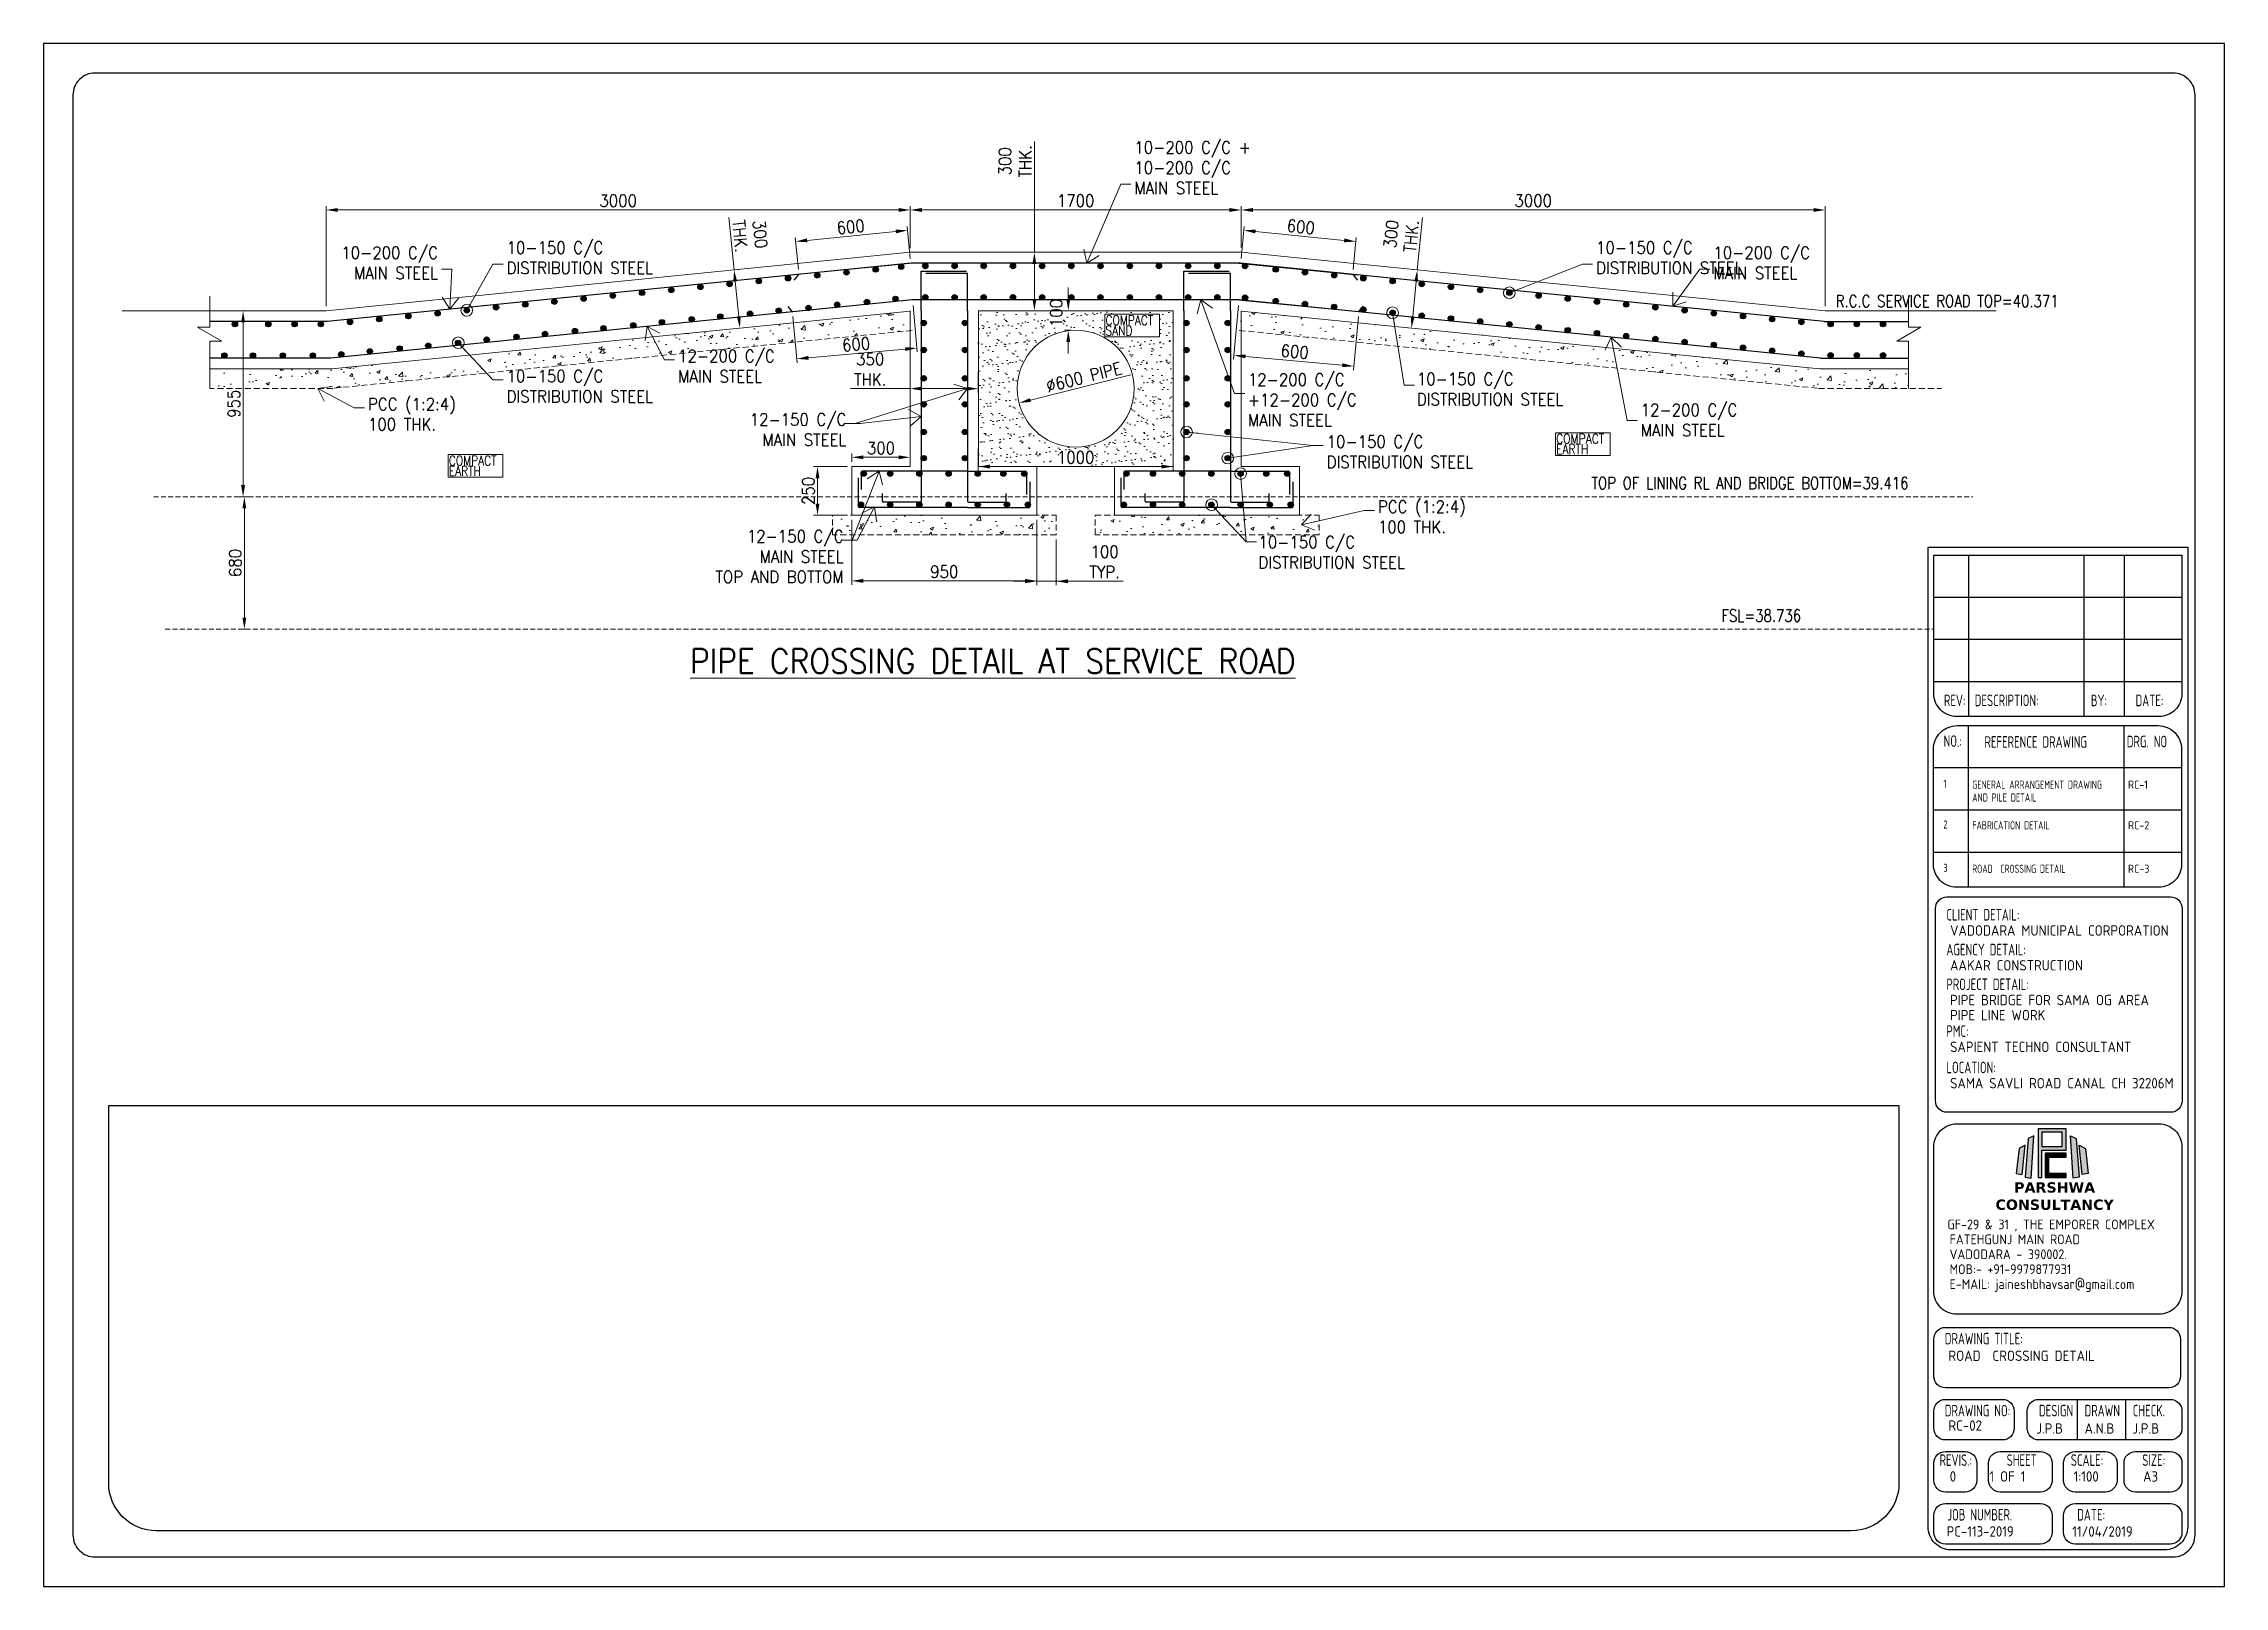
# Model space of a CAD drawing. Header units: millimetres. Extents: x 0 to 1124626, y -157535 to 82123.
# Drawn here: x 95796 to 118199, y 66281 to 82123 of the extents above; entities that cross this region are included whole.
import ezdxf

# ---------------------------------------------------------------- set-up
doc = ezdxf.new("R2010")
doc.units = ezdxf.units.MM
doc.header["$MEASUREMENT"] = 0
doc.linetypes.add('DASHED', pattern=[0.75, 0.5, -0.25])
for name, color, linetype, lineweight in [('Dim', 6, 'Continuous', 13), ('FOOTING', 171, 'Continuous', 15), ('rSHEET', 2, 'Continuous', 30), ('STEEL', 240, 'Continuous', 30), ('Text', 7, 'Continuous', 15), ('TITLE TEXT', 50, 'Continuous', 18)]:
    doc.layers.add(name, color=color, linetype=linetype, lineweight=lineweight)
doc.styles.add('style1', font='romans.shx', dxfattribs={"width": 0.9, "height": 300})
doc.styles.add('TEXT3', font='geniso.shx')
doc.styles.add('TEXT3 0.75NA', font='geniso.shx', dxfattribs={"width": 0.75})
doc.dimstyles.new('2.0 DIM-1', dxfattribs={"dimscale": 40, "dimtxt": 125, "dimasz": 3, "dimexe": 1, "dimexo": 1.2, "dimgap": 0.8, "dimtad": 1, "dimdec": 0, "dimlfac": 0.5, "dimzin": 1, "dimdsep": 46, "dimtxsty": 'style1', "dimcen": 2, "dimclrd": 8, "dimclre": 8, "dimclrt": 7, "dimadec": 0, "dimazin": 0, "dimtfac": 1, "dimtdec": 0, "dimtofl": 0, "dimtmove": 1, "dimatfit": 3, "dimfxl": 1, "dimtolj": 1, "dimtzin": 0, "dimlwd": 9, "dimlwe": 9, "dimarcsym": 1})
doc.dimstyles.new('Copy of DIM-1', dxfattribs={"dimscale": 40, "dimtxt": 125, "dimasz": 3, "dimexe": 1, "dimexo": 1.2, "dimgap": 0.8, "dimtad": 1, "dimdec": 0, "dimzin": 1, "dimdsep": 46, "dimtxsty": 'style1', "dimcen": 2, "dimclrd": 8, "dimclre": 8, "dimclrt": 7, "dimadec": 0, "dimazin": 0, "dimtfac": 1, "dimtdec": 0, "dimtofl": 0, "dimtmove": 1, "dimatfit": 3, "dimfxl": 1, "dimtolj": 1, "dimtzin": 0, "dimlwd": 9, "dimlwe": 9, "dimarcsym": 1})
pattern_1 = [(50, (2939.4, 25312.57), (358.6301, -31.3761), [37.5, -412.5]), (355, (2939.4, 25312.57), (-69.3757, 376.0961), [30, -330]), (100.45144, (2969.27, 25309.96), (289.2544, 344.72), [31.8701, -350.5711]), (46.1842, (2939.4, 25412.57), (533.6207, -82.7596), [56.25, -618.75]), (96.63564, (2983.85, 25405.7), (467.331, 487.0593), [47.8052, -525.8569]), (351.18416, (2939.4, 25412.6), (467.331, 487.0593), [45, -495]), (21, (2989.4, 25387.57), (298.4535, -201.30945), [37.5, -412.5]), (326, (2989.4, 25387.57), (121.6577, 362.575), [30, -330]), (71.45144, (3014.26, 25370.8), (420.1112, 161.2656), [31.8701, -350.5711]), (37.5, (2939.39, 25312.57), (6.07993, 166.44693), [0, -326, 0, -335, 0, -331.25]), (7.5, (2939.39, 25312.57), (131.53477, 197.20586), [0, -191, 0, -318.5, 0, -126.25]), (327.5, (2827.89, 25312.57), (266.91122, -11.27744), [0, -125, 0, -390, 0, -517.5]), (317.5, (2777.89, 25312.57), (291.5931, 50.0525), [0, -162.5, 0, -259, 0, -367.5])]

msp = doc.modelspace()

# ---------------------------------------------------------------- texts
at = {"layer": 'rSHEET', "style": 'TEXT3 0.75NA', "width": 0.75}
for s, height, p in [('REV:', 118.52889, (115317.6203, 75319.549)), ('DESCRIPTION:', 118.52889, (115633.5901, 75319.549)), ('BY:', 118.52889, (116827.1155, 75319.549)), ('DATE:', 118.52889, (117285.6425, 75319.549)), ('NO.:', 118.52889, (115314.5035, 74901.4489)), ('REFERENCE DRAWING', 118.52889, (115734.1999, 74892.8135)), ('DRG. NO', 118.52889, (117196.0876, 74897.1607)), ('1', 83.8084, (115312.1613, 74480.2853)), ('AND PILE DETAIL', 83.808392, (115608.1928, 74339.7956)), ('GENERAL ARRANGEMENT DRAWING', 83.808392, (115608.1928, 74471.7863)), ('2', 83.8084, (115312.1613, 74063.0722)), ('FABRICATION DETAIL', 83.808392, (115608.1928, 74054.5732)), ('3', 83.8084, (115312.1613, 73616.5237)), ('ROAD  CROSSING DETAIL', 83.808392, (115608.1928, 73608.0246)), ('CLIENT DETAIL:', 118.52889, (115342.802, 73118.4058)), ('AGENCY DETAIL:', 118.52889, (115342.802, 72760.7589)), ('PROJECT DETAIL:', 118.52889, (115342.802, 72404.2545)), ('PMC:', 118.52889, (115342.802, 71923.6033)), ('LOCATION:', 118.52889, (115342.802, 71550.1328)), ('DRAWING TITLE:', 118.52889, (115326.2351, 68765.9751)), ('DRAWING NO:', 118.52889, (115326.2351, 68026.6885)), ('DESIGN', 118.52889, (116293.611, 68026.6885)), ('DRAWN', 118.52889, (116762.0264, 68026.6885)), ('CHECK.', 118.52889, (117257.6401, 68026.6885)), ('REVIS.:', 118.52889, (115272.6964, 67517.9994)), ('SHEET', 118.52889, (115961.7564, 67517.9994)), ('SCALE:', 118.52889, (116621.1532, 67517.9994)), ('SIZE:', 118.52889, (117354.8124, 67517.9994)), ('JOB NUMBER.', 118.52889, (115353.0258, 66957.1576)), ('DATE:', 118.52889, (116686.4758, 66957.1576))]:
    msp.add_text(s, height=height, dxfattribs=at).set_placement(p)
at = {"layer": 'rSHEET'}
for s, height, style, p in [('RC-1', 83.80839, 'TEXT3 0.75NA', (117208.3328, 74471.7863)), ('RC-2', 83.80839, 'TEXT3 0.75NA', (117208.3328, 74054.5732)), ('RC-3', 83.80839, 'TEXT3 0.75NA', (117208.3328, 73608.0246)), ('VADODARA MUNICIPAL CORPORATION', 106.676001, 'TEXT3', (115380.5637, 72962.8738)), ('AAKAR CONSTRUCTION ', 106.676001, 'TEXT3', (115380.5637, 72605.2269)), ('PIPE BRIDGE FOR SAMA OG AREA ', 106.676001, 'TEXT3', (115380.5637, 72248.7225)), ('PIPE LINE WORK', 106.676001, 'TEXT3', (115380.5637, 72093.8709)), ('SAPIENT TECHNO CONSULTANT ', 106.676001, 'TEXT3', (115380.5637, 71768.0713)), ('SAMA SAVLI ROAD CANAL CH 32206M', 106.676001, 'TEXT3', (115380.5637, 71394.6007)), ('ROAD  CROSSING DETAIL', 106.676001, 'TEXT3', (115363.9967, 68595.8197)), ('RC-02', 106.676, 'TEXT3', (115363.9967, 67878.7124)), ('J.P.B', 106.676, 'TEXT3', (116266.1651, 67849.362)), ('A.N.B', 106.676, 'TEXT3', (116761.9368, 67849.362)), ('J.P.B', 106.676, 'TEXT3', (117253.9091, 67849.362)), ('0', 106.676, 'TEXT3', (115376.901, 67356.7239)), ('1 OF 1', 106.676, 'TEXT3', (115785.4525, 67356.7239)), ('1:100', 106.676, 'TEXT3', (116649.4994, 67356.7239)), ('A3', 106.676, 'TEXT3', (117363.5965, 67356.7239)), ('PC-113-2019', 106.676001, 'TEXT3', (115343.9939, 66792.2348)), ('11/04/2019', 106.676, 'TEXT3', (116636.0784, 66790.7817))]:
    msp.add_text(s, height=height, dxfattribs=dict(at, style=style)).set_placement(p)
at = {"layer": 'rSHEET', "lineweight": 13, "style": 'TEXT3'}
for s, p in [('GF-29 & 31 , THE EMPORER COMPLEX', (115352.4936, 69947.8521)), ('VADODARA - 390002.', (115375.4848, 69641.2689)), ('FATEHGUNJ MAIN ROAD', (115375.4848, 69794.5605)), ('MOB:- +91-9979877931', (115375.4848, 69487.9773)), ('E-MAIL: jaineshbhavsar@gmail.com', (115375.4848, 69334.6858))]:
    msp.add_text(s, height=99.867508, dxfattribs=at).set_placement(p)
at = {"layer": 'Text', "ltscale": 20, "style": 'style1', "width": 0.8}
for s, height, p in [('R.C.C SERVICE ROAD TOP=40.371', 125, (114206.3277, 79416.4992)), ('COMPACT ', 100, (106704.5355, 79232.4346)), ('SAND', 100, (106704.5355, 79125.7534)), ('COMPACT ', 100, (111335.3662, 78015.4895)), ('EARTH', 100, (111335.3662, 77908.8083)), ('COMPACT ', 100, (99958.3706, 77790.7894)), ('EARTH', 100, (99958.3706, 77684.1081)), ('TOP OF LINING RL AND BRIDGE BOTTOM=39.416', 125, (111695.932, 77547.7114)), ('FSL=38.736', 125, (113031.6217, 76186.9643))]:
    msp.add_text(s, height=height, dxfattribs=at).set_placement(p)
at = {"layer": 'Text', "ltscale": 20, "char_height": 125, "style": 'style1'}
for s, insert, width, attachment_point in [('10-200 C/C + 10-200 C/C\\PMAIN STEEL', (107001.1451, 80577.6445), 1577.336222, 7), ('10-150 C/C \\PDISTRIBUTION STEEL', (100551.8281, 79757.4904), 1577.336222, 7), ('10-150 C/C \\PDISTRIBUTION STEEL', (111744.2421, 79757.4904), 1577.336222, 7), ('10-200 C/C \\PMAIN STEEL', (112949.289, 79704.6816), 1577.336222, 7), ('12-200 C/C \\PMAIN STEEL', (102313.9429, 78977.0116), 1577.336222, 1), ('10-150 C/C \\PDISTRIBUTION STEEL', (100551.8281, 78771.127), 1577.336222, 1), ('12-200 C/C\\P+12-200 C/C \\PMAIN STEEL', (108166.8536, 78735.176), 1577.336222, 1), ('10-150 C/C \\PDISTRIBUTION STEEL', (109903.0209, 78741.4816), 1811.928336, 1), ('PCC (1:2:4) \\P100 THK.', (99127.9241, 78483.734), 1577.336222, 1), ('12-200 C/C \\PMAIN STEEL', (112202.5207, 78424.2172), 1604.383458, 1), ('12-150 C/C \\PMAIN STEEL', (104042.7372, 78325.7688), 1577.336222, 3), ('10-150 C/C \\PDISTRIBUTION STEEL', (108976.6311, 78097.9999), 1577.336222, 1), ('PCC (1:2:4) \\P100 THK.', (109502.6774, 77430.4662), 1577.336222, 1), ('12-150 C/C \\PMAIN STEEL\\PTOP AND BOTTOM', (104013.3139, 77126.4376), 1577.336222, 3), ('10-150 C/C \\PDISTRIBUTION STEEL', (108275.5065, 77066.3701), 1577.336222, 1)]:
    msp.add_mtext(s, dxfattribs=dict(at, insert=insert, width=width, attachment_point=attachment_point))
at = {"layer": 'Text', "ltscale": 20, "insert": (99847.4642, 79704.6816), "char_height": 125, "width": 1577.336222, "attachment_point": 9, "rotation": 359.99999998, "style": 'style1'}
msp.add_mtext('10-200 C/C \\PMAIN STEEL', dxfattribs=at)
at = {"layer": 'TITLE TEXT', "ltscale": 20, "insert": (102437.0623, 75906.8814), "char_height": 250, "width": 8570.669872, "attachment_point": 1, "style": 'style1'}
msp.add_mtext('{\\LPIPE CROSSING DETAIL AT SERVICE ROAD}', dxfattribs=at)

# ---------------------------------------------------------------- blocks, each defined once
blk = doc.blocks.new('*D265')
at = {"layer": 'DEFPOINTS', "color": 0, "ltscale": 20, "transparency": 16777216}
for p in [(97779, 77470), (97858, 77470), (97779, 76110)]:
    blk.add_point(p, dxfattribs=at)
at = {"layer": 'Dim', "color": 8, "lineweight": 9, "ltscale": 20, "transparency": 16777216}
for p, q in [((97827, 77470), (97898, 77470)), ((97858, 76230), (97858, 77350)), ((97827, 76110), (97898, 76110))]:
    blk.add_line(p, q, dxfattribs=at)
at = {"layer": 'Dim', "color": 8, "ltscale": 20, "transparency": 16777216}
for points in [[(97838, 77350), (97878, 77350), (97858, 77470)], [(97838, 76230), (97878, 76230), (97858, 76110)]]:
    blk.add_solid(points, dxfattribs=at)
at = {"layer": 'Dim', "color": 7, "ltscale": 20, "transparency": 16777216, "insert": (97764, 76790), "char_height": 125, "attachment_point": 5, "rotation": 90, "style": 'style1'}
blk.add_mtext('\\A1;680', dxfattribs=at)
blk = doc.blocks.new('*D266')
at = {"layer": 'DEFPOINTS', "color": 0, "ltscale": 20, "transparency": 16777216}
for p in [(97845, 79380), (97938, 79380), (97938, 77470)]:
    blk.add_point(p, dxfattribs=at)
at = {"layer": 'Dim', "color": 8, "lineweight": 9, "ltscale": 20, "transparency": 16777216}
for p, q in [((97890, 79380), (97805, 79380)), ((97845, 77590), (97845, 79260)), ((97890, 77470), (97805, 77470))]:
    blk.add_line(p, q, dxfattribs=at)
at = {"layer": 'Dim', "color": 8, "ltscale": 20, "transparency": 16777216}
for points in [[(97825, 79260), (97865, 79260), (97845, 79380)], [(97825, 77590), (97865, 77590), (97845, 77470)]]:
    blk.add_solid(points, dxfattribs=at)
at = {"layer": 'Dim', "color": 7, "ltscale": 20, "transparency": 16777216, "insert": (97750, 78425), "char_height": 125, "attachment_point": 5, "rotation": 90, "style": 'style1'}
blk.add_mtext('\\A1;955', dxfattribs=at)
blk = doc.blocks.new('*D267')
at = {"layer": 'DEFPOINTS', "color": 0, "ltscale": 20, "transparency": 16777216}
for p in [(105974, 79980), (106487, 79980), (106487, 79380)]:
    blk.add_point(p, dxfattribs=at)
at = {"layer": 'Dim', "color": 8, "lineweight": 9, "ltscale": 20, "transparency": 16777216}
for p, q in [((105974, 81118), (105974, 79980)), ((106439, 79980), (105934, 79980)), ((105974, 79500), (105974, 79860)), ((106439, 79380), (105934, 79380))]:
    blk.add_line(p, q, dxfattribs=at)
at = {"layer": 'Dim', "color": 8, "ltscale": 20, "transparency": 16777216}
for points in [[(105954, 79860), (105994, 79860), (105974, 79980)], [(105954, 79500), (105994, 79500), (105974, 79380)]]:
    blk.add_solid(points, dxfattribs=at)
at = {"layer": 'Dim', "color": 7, "ltscale": 20, "transparency": 16777216, "insert": (105776, 80915), "char_height": 125, "attachment_point": 5, "rotation": 90, "style": 'style1'}
blk.add_mtext('\\A1;300\\PTHK.', dxfattribs=at)
blk = doc.blocks.new('*D268')
at = {"layer": 'DEFPOINTS', "color": 0, "ltscale": 20, "transparency": 16777216}
for p in [(104698, 80415), (104698, 79976), (98698, 79380)]:
    blk.add_point(p, dxfattribs=at)
at = {"layer": 'Dim', "color": 8, "lineweight": 9, "ltscale": 20, "transparency": 16777216}
for p, q in [((98698, 79428), (98698, 80455)), ((104698, 80024), (104698, 80455)), ((98818, 80415), (104578, 80415))]:
    blk.add_line(p, q, dxfattribs=at)
at = {"layer": 'Dim', "color": 8, "ltscale": 20, "transparency": 16777216}
for points in [[(98818, 80435), (98818, 80395), (98698, 80415)], [(104578, 80435), (104578, 80395), (104698, 80415)]]:
    blk.add_solid(points, dxfattribs=at)
at = {"layer": 'Dim', "color": 7, "ltscale": 20, "transparency": 16777216, "insert": (101698, 80509), "char_height": 125, "attachment_point": 5, "style": 'style1'}
blk.add_mtext('\\A1;3000', dxfattribs=at)
blk = doc.blocks.new('*D269')
at = {"layer": 'DEFPOINTS', "color": 0, "ltscale": 20, "transparency": 16777216}
for p in [(108098, 80415), (104698, 79980), (108098, 79980)]:
    blk.add_point(p, dxfattribs=at)
at = {"layer": 'Dim', "color": 8, "lineweight": 9, "ltscale": 20, "transparency": 16777216}
for p, q in [((104698, 80028), (104698, 80455)), ((108098, 80028), (108098, 80455)), ((104818, 80415), (107978, 80415))]:
    blk.add_line(p, q, dxfattribs=at)
at = {"layer": 'Dim', "color": 8, "ltscale": 20, "transparency": 16777216}
for points in [[(104818, 80435), (104818, 80395), (104698, 80415)], [(107978, 80435), (107978, 80395), (108098, 80415)]]:
    blk.add_solid(points, dxfattribs=at)
at = {"layer": 'Dim', "color": 7, "ltscale": 20, "transparency": 16777216, "insert": (106398, 80510), "char_height": 125, "attachment_point": 5, "style": 'style1'}
blk.add_mtext('\\A1;1700', dxfattribs=at)
blk = doc.blocks.new('*D270')
at = {"layer": 'DEFPOINTS', "color": 0, "ltscale": 20, "transparency": 16777216}
for p in [(114098, 80415), (108098, 79980), (114098, 79380)]:
    blk.add_point(p, dxfattribs=at)
at = {"layer": 'Dim', "color": 8, "lineweight": 9, "ltscale": 20, "transparency": 16777216}
for p, q in [((108098, 80028), (108098, 80455)), ((114098, 79428), (114098, 80455)), ((108218, 80415), (113978, 80415))]:
    blk.add_line(p, q, dxfattribs=at)
at = {"layer": 'Dim', "color": 8, "ltscale": 20, "transparency": 16777216}
for points in [[(108218, 80435), (108218, 80395), (108098, 80415)], [(113978, 80435), (113978, 80395), (114098, 80415)]]:
    blk.add_solid(points, dxfattribs=at)
at = {"layer": 'Dim', "color": 7, "ltscale": 20, "transparency": 16777216, "insert": (111098, 80510), "char_height": 125, "attachment_point": 5, "style": 'style1'}
blk.add_mtext('\\A1;3000', dxfattribs=at)
blk = doc.blocks.new('*D271')
at = {"layer": 'DEFPOINTS', "color": 0, "ltscale": 20, "transparency": 16777216}
for p in [(106980, 78727), (105817, 78434)]:
    blk.add_point(p, dxfattribs=at)
at = {"layer": 'Dim', "color": 8, "lineweight": 9, "ltscale": 20, "transparency": 16777216}
blk.add_line((106963, 78722), (105933, 78463), dxfattribs=at)
at = {"layer": 'Dim', "color": 8, "ltscale": 20, "transparency": 16777216}
blk.add_solid([(105928, 78482), (105938, 78444), (105817, 78434)], dxfattribs=at)
at = {"layer": 'Dim', "color": 7, "ltscale": 20, "transparency": 16777216, "insert": (106483, 78699), "char_height": 125, "attachment_point": 5, "rotation": 14.1293, "style": 'style1'}
blk.add_mtext('\\A1;∅600 PIPE', dxfattribs=at)
blk = doc.blocks.new('*D272')
at = {"layer": 'DEFPOINTS', "color": 0, "ltscale": 20, "transparency": 16777216}
for p in [(102889, 79799), (102889, 79799), (102949, 79202)]:
    blk.add_point(p, dxfattribs=at)
at = {"layer": 'Dim', "color": 8, "lineweight": 9, "ltscale": 20, "transparency": 16777216}
for p, q in [((102835, 80339), (102889, 79799)), ((102937, 79804), (102929, 79803)), ((102937, 79322), (102901, 79680)), ((102997, 79207), (102989, 79206))]:
    blk.add_line(p, q, dxfattribs=at)
at = {"layer": 'Dim', "color": 8, "ltscale": 20, "transparency": 16777216}
for points in [[(102921, 79682), (102881, 79678), (102889, 79799)], [(102957, 79324), (102917, 79320), (102949, 79202)]]:
    blk.add_solid(points, dxfattribs=at)
at = {"layer": 'Dim', "color": 7, "ltscale": 20, "transparency": 16777216, "insert": (103053, 80156), "char_height": 125, "attachment_point": 5, "rotation": 275.7106, "style": 'style1'}
blk.add_mtext('\\A1;300\\PTHK.', dxfattribs=at)
blk = doc.blocks.new('*D273')
at = {"layer": 'DEFPOINTS', "color": 0, "ltscale": 20, "transparency": 16777216}
for p in [(109907, 79799), (109907, 79799), (109848, 79202)]:
    blk.add_point(p, dxfattribs=at)
at = {"layer": 'Dim', "color": 8, "lineweight": 9, "ltscale": 20, "transparency": 16777216}
for p, q in [((109961, 80339), (109907, 79799)), ((109860, 79804), (109868, 79803)), ((109860, 79322), (109895, 79680)), ((109800, 79207), (109808, 79206))]:
    blk.add_line(p, q, dxfattribs=at)
at = {"layer": 'Dim', "color": 8, "ltscale": 20, "transparency": 16777216}
for points in [[(109876, 79682), (109915, 79678), (109907, 79799)], [(109840, 79324), (109880, 79320), (109848, 79202)]]:
    blk.add_solid(points, dxfattribs=at)
at = {"layer": 'Dim', "color": 7, "ltscale": 20, "transparency": 16777216, "insert": (109743, 80156), "char_height": 125, "attachment_point": 5, "rotation": 84.2894, "style": 'style1'}
blk.add_mtext('\\A1;300\\PTHK.', dxfattribs=at)
blk = doc.blocks.new('*D274')
at = {"layer": 'DEFPOINTS', "color": 0, "ltscale": 20, "transparency": 16777216}
for p in [(104670, 80206), (103554, 79754), (104704, 79869)]:
    blk.add_point(p, dxfattribs=at)
at = {"layer": 'Dim', "color": 8, "lineweight": 9, "ltscale": 20, "transparency": 16777216}
for p, q in [((104699, 79917), (104666, 80246)), ((103549, 79802), (103517, 80131)), ((103640, 80103), (104551, 80194))]:
    blk.add_line(p, q, dxfattribs=at)
at = {"layer": 'Dim', "color": 8, "ltscale": 20, "transparency": 16777216}
for points in [[(104549, 80214), (104553, 80174), (104670, 80206)], [(103638, 80123), (103642, 80083), (103521, 80091)]]:
    blk.add_solid(points, dxfattribs=at)
at = {"layer": 'Dim', "color": 7, "ltscale": 20, "transparency": 16777216, "insert": (104086, 80242), "char_height": 125, "attachment_point": 5, "rotation": 5.7146, "style": 'style1'}
blk.add_mtext('\\A1;600', dxfattribs=at)
blk = doc.blocks.new('*D275')
at = {"layer": 'DEFPOINTS', "color": 0, "ltscale": 20, "transparency": 16777216}
for p in [(108127, 80206), (108093, 79869), (109242, 79754)]:
    blk.add_point(p, dxfattribs=at)
at = {"layer": 'Dim', "color": 8, "lineweight": 9, "ltscale": 20, "transparency": 16777216}
for p, q in [((108098, 79917), (108130, 80246)), ((109157, 80103), (108246, 80194)), ((109247, 79802), (109280, 80131))]:
    blk.add_line(p, q, dxfattribs=at)
at = {"layer": 'Dim', "color": 8, "ltscale": 20, "transparency": 16777216}
for points in [[(108248, 80214), (108244, 80174), (108127, 80206)], [(109159, 80123), (109155, 80083), (109276, 80091)]]:
    blk.add_solid(points, dxfattribs=at)
at = {"layer": 'Dim', "color": 7, "ltscale": 20, "transparency": 16777216, "insert": (108711, 80242), "char_height": 125, "attachment_point": 5, "rotation": 354.2854, "style": 'style1'}
blk.add_mtext('\\A1;600', dxfattribs=at)
blk = doc.blocks.new('*D276')
at = {"layer": 'DEFPOINTS', "color": 0, "ltscale": 20, "transparency": 16777216}
for p in [(103490, 79370), (104723, 79481), (103534, 78886)]:
    blk.add_point(p, dxfattribs=at)
at = {"layer": 'Dim', "color": 8, "lineweight": 9, "ltscale": 20, "transparency": 16777216}
for p, q in [((103494, 79322), (103537, 78846)), ((104728, 79433), (104771, 78957)), ((104648, 78986), (103653, 78897))]:
    blk.add_line(p, q, dxfattribs=at)
at = {"layer": 'Dim', "color": 8, "ltscale": 20, "transparency": 16777216}
for points in [[(103651, 78916), (103655, 78877), (103534, 78886)], [(104646, 79006), (104649, 78967), (104767, 78997)]]:
    blk.add_solid(points, dxfattribs=at)
at = {"layer": 'Dim', "color": 7, "ltscale": 20, "transparency": 16777216, "insert": (104142, 79036), "char_height": 125, "attachment_point": 5, "rotation": 5.1678, "style": 'style1'}
blk.add_mtext('\\A1;600', dxfattribs=at)
blk = doc.blocks.new('*D277')
at = {"layer": 'DEFPOINTS', "color": 0, "ltscale": 20, "transparency": 16777216}
for p in [(108073, 79481), (109307, 79370), (109256, 78810)]:
    blk.add_point(p, dxfattribs=at)
at = {"layer": 'Dim', "color": 8, "lineweight": 9, "ltscale": 20, "transparency": 16777216}
for p, q in [((108069, 79433), (108019, 78882)), ((109303, 79322), (109253, 78770)), ((108142, 78911), (109137, 78821))]:
    blk.add_line(p, q, dxfattribs=at)
at = {"layer": 'Dim', "color": 8, "ltscale": 20, "transparency": 16777216}
for points in [[(108144, 78931), (108141, 78891), (108023, 78922)], [(109139, 78841), (109135, 78801), (109256, 78810)]]:
    blk.add_solid(points, dxfattribs=at)
at = {"layer": 'Dim', "color": 7, "ltscale": 20, "transparency": 16777216, "insert": (108648, 78960), "char_height": 125, "attachment_point": 5, "rotation": 354.8322, "style": 'style1'}
blk.add_mtext('\\A1;600', dxfattribs=at)
blk = doc.blocks.new('*D278')
at = {"layer": 'DEFPOINTS', "color": 0, "ltscale": 20, "transparency": 16777216}
for p in [(104098, 77280), (105998, 77280), (105998, 76606)]:
    blk.add_point(p, dxfattribs=at)
at = {"layer": 'Dim', "color": 8, "lineweight": 9, "ltscale": 20, "transparency": 16777216}
for p, q in [((104098, 77232), (104098, 76566)), ((105998, 77232), (105998, 76566)), ((104218, 76606), (105878, 76606))]:
    blk.add_line(p, q, dxfattribs=at)
at = {"layer": 'Dim', "color": 8, "ltscale": 20, "transparency": 16777216}
for points in [[(104218, 76626), (104218, 76586), (104098, 76606)], [(105878, 76626), (105878, 76586), (105998, 76606)]]:
    blk.add_solid(points, dxfattribs=at)
at = {"layer": 'Dim', "color": 7, "ltscale": 20, "transparency": 16777216, "insert": (105048, 76700), "char_height": 125, "attachment_point": 5, "style": 'style1'}
blk.add_mtext('\\A1;950', dxfattribs=at)
blk = doc.blocks.new('*D279')
at = {"layer": 'DEFPOINTS', "color": 0, "ltscale": 20, "transparency": 16777216}
for p in [(103746, 77780), (104098, 77780), (104098, 77280)]:
    blk.add_point(p, dxfattribs=at)
at = {"layer": 'Dim', "color": 8, "lineweight": 9, "ltscale": 20, "transparency": 16777216}
for p, q in [((104050, 77780), (103706, 77780)), ((103746, 77400), (103746, 77660)), ((104050, 77280), (103706, 77280))]:
    blk.add_line(p, q, dxfattribs=at)
at = {"layer": 'Dim', "color": 8, "ltscale": 20, "transparency": 16777216}
for points in [[(103726, 77660), (103766, 77660), (103746, 77780)], [(103726, 77400), (103766, 77400), (103746, 77280)]]:
    blk.add_solid(points, dxfattribs=at)
at = {"layer": 'Dim', "color": 7, "ltscale": 20, "transparency": 16777216, "insert": (103652, 77530), "char_height": 125, "attachment_point": 5, "rotation": 90, "style": 'style1'}
blk.add_mtext('\\A1;250', dxfattribs=at)
blk = doc.blocks.new('*D280')
at = {"layer": 'DEFPOINTS', "color": 0, "ltscale": 20, "transparency": 16777216}
for p in [(105998, 77080), (106198, 77080), (106198, 76602)]:
    blk.add_point(p, dxfattribs=at)
at = {"layer": 'Dim', "color": 8, "lineweight": 9, "ltscale": 20, "transparency": 16777216}
for p, q in [((105998, 77032), (105998, 76562)), ((106198, 77032), (106198, 76562)), ((105878, 76602), (105758, 76602)), ((105998, 76602), (106198, 76602)), ((106887, 76602), (106198, 76602)), ((106318, 76602), (106438, 76602))]:
    blk.add_line(p, q, dxfattribs=at)
at = {"layer": 'Dim', "color": 8, "ltscale": 20, "transparency": 16777216}
for points in [[(105878, 76622), (105878, 76582), (105998, 76602)], [(106318, 76622), (106318, 76582), (106198, 76602)]]:
    blk.add_solid(points, dxfattribs=at)
at = {"layer": 'Dim', "color": 7, "ltscale": 20, "transparency": 16777216, "insert": (106695, 76801), "char_height": 125, "attachment_point": 5, "style": 'style1'}
blk.add_mtext('\\A1;100\\PTYP.', dxfattribs=at)
blk = doc.blocks.new('*D281')
at = {"layer": 'DEFPOINTS', "color": 0, "ltscale": 20, "transparency": 16777216}
for p in [(104698, 78800), (105398, 78800), (104698, 78580)]:
    blk.add_point(p, dxfattribs=at)
at = {"layer": 'Dim', "color": 8, "lineweight": 9, "ltscale": 20, "transparency": 16777216}
for p, q in [((104698, 78752), (104698, 78540)), ((105398, 78752), (105398, 78540)), ((104084, 78580), (104698, 78580)), ((105278, 78580), (104818, 78580))]:
    blk.add_line(p, q, dxfattribs=at)
at = {"layer": 'Dim', "color": 8, "ltscale": 20, "transparency": 16777216}
for points in [[(104818, 78600), (104818, 78560), (104698, 78580)], [(105278, 78600), (105278, 78560), (105398, 78580)]]:
    blk.add_solid(points, dxfattribs=at)
at = {"layer": 'Dim', "color": 7, "ltscale": 20, "transparency": 16777216, "insert": (104287, 78779), "char_height": 125, "attachment_point": 5, "style": 'style1'}
blk.add_mtext('\\A1;350\\PTHK.', dxfattribs=at)
blk = doc.blocks.new('Q')
at = {"linetype": 'Continuous', "ltscale": 0.5, "transparency": 33554687}
h = blk.add_hatch(color=10, dxfattribs=at)
h.dxf.hatch_style = 1
h.paths.add_polyline_path([(7.87, 17.31), (7.27, 9.83), (8.41, 9.62), (8.96, 17.82)])
h.paths.add_polyline_path([(17.1, 17.31), (17.7, 9.83), (16.56, 9.62), (16.01, 17.82)])
h = blk.add_hatch(color=152, dxfattribs=at)
h.dxf.hatch_style = 1
h.paths.add_polyline_path([(9.79, 19.18), (9.79, 9.76), (10.5, 9.76), (10.5, 15.05), (15.19, 15.05), (15.19, 19.18)])
h.paths.add_polyline_path([(10.5, 18.5), (10.5, 15.72), (14.45, 15.72), (14.45, 18.5)], flags=16)
h = blk.add_hatch(color=152, dxfattribs=at)
h.dxf.hatch_style = 1
h.paths.add_polyline_path([(6.07, 15.37), (5.53, 10.52), (6.67, 10.29), (7.27, 16.02)])
h.paths.add_polyline_path([(18.9, 15.37), (19.44, 10.52), (18.3, 10.29), (17.7, 16.02)])
h = blk.add_hatch(color=152, dxfattribs=at)
h.dxf.hatch_style = 1
h.paths.add_polyline_path([(11.15, 14.43), (11.15, 9.76), (15.19, 9.76), (15.19, 10.52), (11.87, 10.52), (11.87, 13.69), (15.19, 13.69), (15.19, 14.43)])
at = {"color": 10, "linetype": 'Continuous'}
for points in [[(7.87, 17.31), (7.27, 9.83), (8.41, 9.62), (8.96, 17.82), (7.87, 17.31)], [(17.1, 17.31), (17.7, 9.83), (16.56, 9.62), (16.01, 17.82), (17.1, 17.31)]]:
    blk.add_lwpolyline(points, dxfattribs=at)
at = {"color": 152, "linetype": 'Continuous'}
for points in [[(9.79, 19.18), (9.79, 9.76), (10.5, 9.76), (10.5, 15.05), (15.19, 15.05), (15.19, 19.18), (9.79, 19.18)], [(10.5, 18.5), (10.5, 15.72), (14.45, 15.72), (14.45, 18.5), (10.5, 18.5)], [(6.07, 15.37), (5.53, 10.52), (6.67, 10.29), (7.27, 16.02), (6.07, 15.37)], [(11.15, 14.43), (11.15, 9.76), (15.19, 9.76), (15.19, 10.52), (11.87, 10.52), (11.87, 13.69), (15.19, 13.69), (15.19, 14.43), (11.15, 14.43)], [(18.9, 15.37), (19.44, 10.52), (18.3, 10.29), (17.7, 16.02), (18.9, 15.37)]]:
    blk.add_lwpolyline(points, dxfattribs=at)
at = {"linetype": 'Continuous', "insert": (1.32, 8.82), "char_height": 2, "attachment_point": 1}
blk.add_mtext_dynamic_manual_height_columns('\\pxqc;{\\fVerdana|b1|i0|c0|p34;\\C152;PARSHWA\\PCONSULTANCY }', width=23.282, gutter_width=1, heights=[6.3], dxfattribs=at)
blk = doc.blocks.new('*D283')
at = {"layer": 'DEFPOINTS', "color": 0, "ltscale": 20, "transparency": 16777216}
for p in [(104098, 77875), (104098, 77780), (104698, 77780)]:
    blk.add_point(p, dxfattribs=at)
at = {"layer": 'Dim', "color": 8, "lineweight": 9, "ltscale": 20, "transparency": 16777216}
for p, q in [((104098, 77828), (104098, 77915)), ((104578, 77875), (104218, 77875)), ((104698, 77828), (104698, 77915))]:
    blk.add_line(p, q, dxfattribs=at)
at = {"layer": 'Dim', "color": 8, "ltscale": 20, "transparency": 16777216}
for points in [[(104218, 77895), (104218, 77855), (104098, 77875)], [(104578, 77895), (104578, 77855), (104698, 77875)]]:
    blk.add_solid(points, dxfattribs=at)
at = {"layer": 'Dim', "color": 7, "ltscale": 20, "transparency": 16777216, "insert": (104398, 77969), "char_height": 125, "attachment_point": 5, "style": 'style1'}
blk.add_mtext('\\A1;300', dxfattribs=at)
blk = doc.blocks.new('*D284')
at = {"layer": 'DEFPOINTS', "color": 0, "ltscale": 20, "transparency": 16777216}
for p in [(106322, 79380), (106398, 79380), (106398, 79180)]:
    blk.add_point(p, dxfattribs=at)
at = {"layer": 'Dim', "color": 8, "lineweight": 9, "ltscale": 20, "transparency": 16777216}
for p, q in [((106322, 79500), (106322, 79620)), ((106350, 79380), (106282, 79380)), ((106350, 79180), (106282, 79180)), ((106322, 79060), (106322, 78940))]:
    blk.add_line(p, q, dxfattribs=at)
at = {"layer": 'Dim', "color": 8, "ltscale": 20, "transparency": 16777216}
for points in [[(106302, 79500), (106342, 79500), (106322, 79380)], [(106302, 79060), (106342, 79060), (106322, 79180)]]:
    blk.add_solid(points, dxfattribs=at)
at = {"layer": 'Dim', "color": 7, "ltscale": 20, "transparency": 16777216, "insert": (106198, 79357), "char_height": 125, "attachment_point": 5, "rotation": 90, "style": 'style1'}
blk.add_mtext('\\A1;100', dxfattribs=at)
blk = doc.blocks.new('*D285')
at = {"layer": 'DEFPOINTS', "color": 0, "ltscale": 20, "transparency": 16777216}
for p in [(105398, 78012), (107398, 78012), (107398, 77780)]:
    blk.add_point(p, dxfattribs=at)
at = {"layer": 'Dim', "color": 8, "lineweight": 9, "ltscale": 20, "transparency": 16777216}
for p, q in [((105398, 77964), (105398, 77740)), ((107398, 77964), (107398, 77740)), ((105518, 77780), (107278, 77780))]:
    blk.add_line(p, q, dxfattribs=at)
at = {"layer": 'Dim', "color": 8, "ltscale": 20, "transparency": 16777216}
for points in [[(105518, 77800), (105518, 77760), (105398, 77780)], [(107278, 77800), (107278, 77760), (107398, 77780)]]:
    blk.add_solid(points, dxfattribs=at)
at = {"layer": 'Dim', "color": 7, "ltscale": 20, "transparency": 16777216, "insert": (106398, 77875), "char_height": 125, "attachment_point": 5, "style": 'style1'}
blk.add_mtext('\\A1;1000', dxfattribs=at)

# ---------------------------------------------------------------- dimensions: what is measured, and where the dimension line sits
at = {"layer": 'Dim', "ltscale": 20}
for base, p1, p2, angle, picture, middle, dimtype in [((105974.2529, 79980.2702), (106486.9083, 79380.2702), (106486.9083, 79980.2702), 90, '*D267', (105931.6553, 80914.9168), 160), ((102889.3537, 79799.3679), (102949.0559, 79202.3456), (102889.3537, 79799.3679), 95.71059314, '*D272', (102864.4874, 80137.0473), 161), ((109907.3995, 79799.3679), (109847.6973, 79202.3456), (109907.3995, 79799.3679), 84.28940686, '*D273', (109932.2658, 80137.0473), 161)]:
    dim = msp.add_linear_dim(base=base, p1=p1, p2=p2, angle=angle, text='<>\\PTHK.', dimstyle='2.0 DIM-1', dxfattribs=at)
    dim.commit()
    dim.dimension.update_dxf_attribs({"geometry": picture, "text_midpoint": middle, "dimtype": dimtype})
for base, p1, p2, picture, middle in [((104698.3766, 80414.527), (98698.3766, 79380.2702), (104698.3766, 79976.3639), '*D268', (101698.3766, 80509.027)), ((108098.3766, 80415.0289), (104698.3766, 79980.2702), (108098.3766, 79980.2702), '*D269', (106398.3766, 80509.5289)), ((114098.3766, 80415.0289), (108098.3766, 79980.2702), (114098.3766, 79380.2702), '*D270', (111098.3766, 80509.5289)), ((104098.3766, 77874.6759), (104698.3766, 77780.2702), (104098.3766, 77780.2702), '*D283', (104398.3766, 77969.1759)), ((107398.3766, 77780.2702), (105398.3766, 78012.3631), (107398.3766, 78012.3631), '*D285', (106398.3766, 77874.7702)), ((105998.3766, 76605.8119), (104098.3766, 77280.2702), (105998.3766, 77280.2702), '*D278', (105048.3766, 76700.3119))]:
    dim = msp.add_linear_dim(base=base, p1=p1, p2=p2, dimstyle='2.0 DIM-1', dxfattribs=at)
    dim.commit()
    dim.dimension.update_dxf_attribs({"geometry": picture, "text_midpoint": middle})
for p1, p2, distance, picture, middle in [((103554.2612, 79754.3584), (104703.9062, 79869.4033), 338.0585, '*D274', (104086.0127, 80242.2896)), ((109242.492, 79754.3584), (108092.847, 79869.4033), -338.0585, '*D275', (108710.7405, 80242.2896)), ((104723.2712, 79481.1371), (103489.8861, 79369.5892), 485.815, '*D276', (104141.8255, 79035.6388)), ((108073.482, 79481.1371), (109306.8671, 79369.5892), -561.5897, '*D277', (108648.1024, 78960.172))]:
    dim = msp.add_aligned_dim(p1=p1, p2=p2, distance=distance, text='600', dimstyle='2.0 DIM-1', dxfattribs=at)
    dim.commit()
    dim.dimension.update_dxf_attribs({"geometry": picture, "text_midpoint": middle})
dim = msp.add_linear_dim(base=(106322.0618, 79380.2702), p1=(106398.3766, 79180.2702), p2=(106398.3766, 79380.2702), angle=90, dimstyle='2.0 DIM-1', dxfattribs=at)
dim.commit()
dim.dimension.update_dxf_attribs({"geometry": '*D284', "text_midpoint": (106292.5368, 79357.4202), "dimtype": 160})
for base, p1, p2, picture, middle in [((97844.9102, 79380.2702), (97938.0697, 77470.2702), (97938.0697, 79380.2702), '*D266', (97750.4102, 78425.2702)), ((103746.404, 77780.2702), (104098.3766, 77280.2702), (104098.3766, 77780.2702), '*D279', (103651.904, 77530.2702)), ((97858.0697, 77470.2702), (97779.2337, 76110.2702), (97779.2337, 77470.2702), '*D265', (97763.5697, 76790.2702))]:
    dim = msp.add_linear_dim(base=base, p1=p1, p2=p2, angle=90, dimstyle='2.0 DIM-1', dxfattribs=at)
    dim.commit()
    dim.dimension.update_dxf_attribs({"geometry": picture, "text_midpoint": middle})
for base, p1, p2, text, picture, middle in [((104698.3766, 78580.2702), (105398.3766, 78799.8529), (104698.3766, 78799.8529), '<>\\PTHK.', '*D281', (104287.233, 78631.4926)), ((106198.3766, 76602.2365), (105998.3766, 77080.2702), (106198.3766, 77080.2702), '<>\\PTYP.', '*D280', (106694.6685, 76452.2365))]:
    dim = msp.add_linear_dim(base=base, p1=p1, p2=p2, text=text, dimstyle='2.0 DIM-1', dxfattribs=at)
    dim.commit()
    dim.dimension.update_dxf_attribs({"geometry": picture, "text_midpoint": middle, "dimtype": 160})
dim = msp.add_diameter_dim_2p(p1=(106980.225, 78726.7365), p2=(105816.5282, 78433.8039), text='<> PIPE', dimstyle='2.0 DIM-1', dxfattribs=at)
dim.commit()
dim.dimension.update_dxf_attribs({"geometry": '*D271', "text_midpoint": (106506.2956, 78607.4362), "dimtype": 163})

# ---------------------------------------------------------------- hatches: boundary and pattern name
at = {"layer": 'Dim', "ltscale": 20}
h = msp.add_hatch(dxfattribs=at)
h.set_pattern_fill('AR-SAND', color=2, scale=75)
h.set_pattern_definition([(37.5, (2939.39, 25312.57), (-4.7245, 144.51178), [0, -114, 0, -127.5, 0, -121.875]), (7.5, (2939.39, 25312.57), (132.73325, 211.66095), [0, -61.5, 0, -102.75, 0, -39.375]), (327.5, (2847.14, 25312.57), (233.56064, 0.42443), [0, -37.5, 0, -135, 0, -176.25]), (317.5, (2847.14, 25312.57), (225.4595, 65.82567), [0, -18.75, 0, -88.5, 0, -101.25])])
h.paths.add_polyline_path([(107398.3766, 79380.2702), (105398.3766, 79380.2702), (105398.3766, 77780.2702), (105998.3766, 77780.2702), (106798.3766, 77780.2702), (107398.3766, 77780.2702)])
h.paths.add_polyline_path([(105798.3766, 78580.2702, -1), (106998.3766, 78580.2702, -1)], flags=16)
h.paths.add_polyline_path([(106697.1626, 79111.3221), (106697.1626, 79345.0294), (107257.8339, 79345.0294), (107257.8339, 79111.3221)], flags=16)
h.paths.add_polyline_path([(107270.3355, 79207.4346), (106690.7355, 79207.4346), (106690.7355, 79357.4346), (107270.3355, 79357.4346)], flags=24)
h.paths.add_polyline_path([(106961.8938, 78722.8955), (106050.3313, 78493.4316), (106004.5605, 78675.2592), (106916.1231, 78904.7231)], flags=24)
h.paths.add_polyline_path([(107027.1355, 79100.7534), (106690.7355, 79100.7534), (106690.7355, 79250.7534), (107027.1355, 79250.7534)], flags=24)
at = {"layer": 'FOOTING', "linetype": 'DASHED', "ltscale": 125}
h = msp.add_hatch(dxfattribs=at)
h.set_pattern_fill('AR-CONC', color=256, scale=50)
h.set_pattern_definition(pattern_1)
h.paths.add_polyline_path([(104698.3766, 79176.2802), (104698.3766, 79377.2777), (98758.0788, 78783.2479), (97503.6611, 78783.2479), (97503.6611, 78583.2479), (98768.054, 78583.2479)])
h.paths.add_polyline_path([(102282.6929, 78588.6187), (103427.3357, 78588.6187), (103427.3357, 79008.2616), (102282.6929, 79008.2616)], flags=25)
h = msp.add_hatch(dxfattribs=at)
h.set_pattern_fill('AR-CONC', color=256, scale=50)
h.set_pattern_definition(pattern_1)
h.paths.add_polyline_path([(108098.3766, 79377.2777), (108098.3766, 79176.2802), (114028.6992, 78583.2479), (114953.5204, 78583.2479), (114953.5204, 78783.2479), (114038.6744, 78783.2479)])
h = msp.add_hatch(dxfattribs=at)
h.set_pattern_fill('AR-CONC', color=256, scale=50)
h.set_pattern_definition(pattern_1)
h.paths.add_polyline_path([(106198.3766, 77080.2702), (106198.3766, 77280.2702), (103898.3766, 77280.2702), (103898.3766, 77080.2702)])
h.paths.add_polyline_path([(106598.3766, 77280.2702), (106598.3766, 77080.2702), (108898.3766, 77080.2702), (108898.3766, 77280.2702)])
at = {"layer": 'STEEL', "ltscale": 20}
for points in [[(103716.0036, 79744.0906, -1), (103770.7339, 79744.0906, -1)], [(104016.0036, 79774.0906, -1), (104070.7339, 79774.0906, -1)], [(104316.0036, 79804.0906, -1), (104370.7339, 79804.0906, -1)], [(104577.4698, 79830.9685, -1), (104632.2002, 79830.9685, -1)], [(104880.7496, 79839.0061, 1), (104826.0193, 79839.0061, 1)], [(105181.2723, 79839.0061, 1), (105126.542, 79839.0061, 1)], [(105480.7496, 79839.0061, 1), (105426.0193, 79839.0061, 1)], [(105781.2723, 79839.0061, 1), (105726.542, 79839.0061, 1)], [(106080.7496, 79839.0061, 1), (106026.0193, 79839.0061, 1)], [(106381.2723, 79839.0061, 1), (106326.542, 79839.0061, 1)], [(106680.7496, 79839.0061, 1), (106626.0193, 79839.0061, 1)], [(106981.2723, 79839.0061, 1), (106926.542, 79839.0061, 1)], [(107280.7496, 79839.0061, 1), (107226.0193, 79839.0061, 1)], [(107581.2723, 79839.0061, 1), (107526.542, 79839.0061, 1)], [(107880.7496, 79839.0061, 1), (107826.0193, 79839.0061, 1)], [(108165.0265, 79838.7975, 1), (108110.2962, 79838.7975, 1)], [(108480.7496, 79804.0906, 1), (108426.0193, 79804.0906, 1)], [(108780.7496, 79774.0906, 1), (108726.0193, 79774.0906, 1)], [(109080.7496, 79744.0906, 1), (109026.0193, 79744.0906, 1)], [(101316.0036, 79504.0906, -1), (101370.7339, 79504.0906, -1)], [(101616.0036, 79534.0906, -1), (101670.7339, 79534.0906, -1)], [(101916.0036, 79564.0906, -1), (101970.7339, 79564.0906, -1)], [(102216.0036, 79594.0906, -1), (102270.7339, 79594.0906, -1)], [(102516.0036, 79624.0906, -1), (102570.7339, 79624.0906, -1)], [(102816.0036, 79654.0906, -1), (102870.7339, 79654.0906, -1)], [(103116.0036, 79684.0906, -1), (103170.7339, 79684.0906, -1)], [(103416.0036, 79714.0906, -1), (103470.7339, 79714.0906, -1)], [(104574.7289, 79502.402, 1), (104519.9986, 79502.402, 1)], [(104880.7496, 79518.2366, 1), (104826.0193, 79518.2366, 1)], [(105181.2723, 79518.2366, 1), (105126.542, 79518.2366, 1)], [(105480.7496, 79518.2366, 1), (105426.0193, 79518.2366, 1)], [(105781.2723, 79518.2366, 1), (105726.542, 79518.2366, 1)], [(106080.7496, 79518.2366, 1), (106026.0193, 79518.2366, 1)], [(106381.2723, 79518.2366, 1), (106326.542, 79518.2366, 1)], [(106680.7496, 79518.2366, 1), (106626.0193, 79518.2366, 1)], [(106981.2723, 79518.2366, 1), (106926.542, 79518.2366, 1)], [(107280.7496, 79518.2366, 1), (107226.0193, 79518.2366, 1)], [(107581.2723, 79518.2366, 1), (107526.542, 79518.2366, 1)], [(107880.7496, 79518.2366, 1), (107826.0193, 79518.2366, 1)], [(108165.0265, 79514.8351, 1), (108110.2962, 79514.8351, 1)], [(109380.7496, 79714.0906, 1), (109326.0193, 79714.0906, 1)], [(109680.7496, 79684.0906, 1), (109626.0193, 79684.0906, 1)], [(109980.7496, 79654.0906, 1), (109926.0193, 79654.0906, 1)], [(110280.7496, 79624.0906, 1), (110226.0193, 79624.0906, 1)], [(110580.7496, 79594.0906, 1), (110526.0193, 79594.0906, 1)], [(110880.7496, 79564.0906, 1), (110826.0193, 79564.0906, 1)], [(111180.7496, 79534.0906, 1), (111126.0193, 79534.0906, 1)], [(111480.7496, 79504.0906, 1), (111426.0193, 79504.0906, 1)], [(99216.0036, 79294.0906, -1), (99270.7339, 79294.0906, -1)], [(99516.0036, 79324.0906, -1), (99570.7339, 79324.0906, -1)], [(99816.0036, 79354.0906, -1), (99870.7339, 79354.0906, -1)], [(100116.0036, 79384.0906, -1), (100170.7339, 79384.0906, -1)], [(100416.0036, 79414.0906, -1), (100470.7339, 79414.0906, -1)], [(100716.0036, 79444.0906, -1), (100770.7339, 79444.0906, -1)], [(101016.0036, 79474.0906, -1), (101070.7339, 79474.0906, -1)], [(102480.7496, 79291.4451, 1), (102426.0193, 79291.4451, 1)], [(102774.7289, 79321.2449, 1), (102719.9986, 79321.2449, 1)], [(103080.7496, 79350.164, 1), (103026.0193, 79350.164, 1)], [(103374.7289, 79379.9638, 1), (103319.9986, 79379.9638, 1)], [(103680.7496, 79408.8828, 1), (103626.0193, 79408.8828, 1)], [(103974.7289, 79441.607, 1), (103919.9986, 79441.607, 1)], [(104280.7496, 79470.5261, 1), (104226.0193, 79470.5261, 1)], [(108480.7496, 79480.1282, 1), (108426.0193, 79480.1282, 1)], [(108780.7496, 79450.1282, 1), (108726.0193, 79450.1282, 1)], [(109080.7496, 79420.1282, 1), (109026.0193, 79420.1282, 1)], [(109380.7496, 79390.1282, 1), (109326.0193, 79390.1282, 1)], [(109680.7496, 79360.1282, 1), (109626.0193, 79360.1282, 1)], [(109980.7496, 79330.1282, 1), (109926.0193, 79330.1282, 1)], [(110280.7496, 79300.1282, 1), (110226.0193, 79300.1282, 1)], [(111780.7496, 79474.0906, 1), (111726.0193, 79474.0906, 1)], [(112080.7496, 79444.0906, 1), (112026.0193, 79444.0906, 1)], [(112380.7496, 79414.0906, 1), (112326.0193, 79414.0906, 1)], [(112680.7496, 79384.0906, 1), (112626.0193, 79384.0906, 1)], [(112980.7496, 79354.0906, 1), (112926.0193, 79354.0906, 1)], [(113280.7496, 79324.0906, 1), (113226.0193, 79324.0906, 1)], [(113580.7496, 79294.0906, 1), (113526.0193, 79294.0906, 1)], [(97733.3517, 79242.7225, -1), (97788.0821, 79242.7225, -1)], [(98076.9853, 79242.7225, -1), (98131.7157, 79242.7225, -1)], [(98346.4947, 79242.7225, -1), (98401.2251, 79242.7225, -1)], [(98616.0036, 79242.7225, -1), (98670.7339, 79242.7225, -1)], [(98916.0036, 79264.0906, -1), (98970.7339, 79264.0906, -1)], [(100374.7289, 79083.4451, 1), (100319.9986, 79083.4451, 1)], [(100680.7496, 79112.3641, 1), (100626.0193, 79112.3641, 1)], [(100974.7289, 79142.1639, 1), (100919.9986, 79142.1639, 1)], [(101280.7496, 79171.083, 1), (101226.0193, 79171.083, 1)], [(101574.7289, 79200.8828, 1), (101519.9986, 79200.8828, 1)], [(101880.7496, 79229.8019, 1), (101826.0193, 79229.8019, 1)], [(102174.7289, 79262.526, 1), (102119.9986, 79262.526, 1)], [(104863.9739, 79253.5664, -1), (104809.2435, 79253.5664, -1)], [(105232.7793, 79253.5664, 1), (105287.5097, 79253.5664, 1)], [(107563.9739, 79253.5664, -1), (107509.2435, 79253.5664, -1)], [(107932.7793, 79253.5664, 1), (107987.5097, 79253.5664, 1)], [(110580.7496, 79270.1282, 1), (110526.0193, 79270.1282, 1)], [(110880.7496, 79240.1282, 1), (110826.0193, 79240.1282, 1)], [(111180.7496, 79210.1282, 1), (111126.0193, 79210.1282, 1)], [(111480.7496, 79180.1282, 1), (111426.0193, 79180.1282, 1)], [(111780.7496, 79150.1282, 1), (111726.0193, 79150.1282, 1)], [(112080.7496, 79120.1282, 1), (112026.0193, 79120.1282, 1)], [(112380.7496, 79090.1282, 1), (112326.0193, 79090.1282, 1)], [(112680.7496, 79060.1282, 1), (112626.0193, 79060.1282, 1)], [(113880.7496, 79264.0906, 1), (113826.0193, 79264.0906, 1)], [(114180.7496, 79242.7225, 1), (114126.0193, 79242.7225, 1)], [(114450.2585, 79242.7225, 1), (114395.5281, 79242.7225, 1)], [(114719.7679, 79242.7225, 1), (114665.0375, 79242.7225, 1)], [(97680.7496, 78920.9298, 1), (97626.0193, 78920.9298, 1)], [(97972.9705, 78920.9298, 1), (97918.2401, 78920.9298, 1)], [(98280.7496, 78920.9298, 1), (98226.0193, 78920.9298, 1)], [(98588.5288, 78920.9298, 1), (98533.7984, 78920.9298, 1)], [(98880.7496, 78933.2832, 1), (98826.0193, 78933.2832, 1)], [(99174.7289, 78963.083, 1), (99119.9986, 78963.083, 1)], [(99480.7496, 78992.002, 1), (99426.0193, 78992.002, 1)], [(99774.7289, 79021.8018, 1), (99719.9986, 79021.8018, 1)], [(100080.7496, 79050.7209, 1), (100026.0193, 79050.7209, 1)], [(104863.9739, 78976.1692, -1), (104809.2435, 78976.1692, -1)], [(105232.7793, 78976.1692, 1), (105287.5097, 78976.1692, 1)], [(107563.9739, 78976.1692, -1), (107509.2435, 78976.1692, -1)], [(107932.7793, 78976.1692, 1), (107987.5097, 78976.1692, 1)], [(112980.7496, 79030.1282, 1), (112926.0193, 79030.1282, 1)], [(113280.7496, 79000.1282, 1), (113226.0193, 79000.1282, 1)], [(113580.7496, 78970.1282, 1), (113526.0193, 78970.1282, 1)], [(113880.7496, 78940.1282, 1), (113826.0193, 78940.1282, 1)], [(114180.7496, 78922.3769, 1), (114126.0193, 78922.3769, 1)], [(114450.2585, 78922.3769, 1), (114395.5281, 78922.3769, 1)], [(114719.7679, 78922.3769, 1), (114665.0375, 78922.3769, 1)], [(104863.9739, 78687.114, -1), (104809.2435, 78687.114, -1)], [(105232.7793, 78687.114, 1), (105287.5097, 78687.114, 1)], [(107563.9739, 78687.114, -1), (107509.2435, 78687.114, -1)], [(107932.7793, 78687.114, 1), (107987.5097, 78687.114, 1)], [(104863.9739, 78418.8272, -1), (104809.2435, 78418.8272, -1)], [(105232.7793, 78418.8272, 1), (105287.5097, 78418.8272, 1)], [(107563.9739, 78418.8272, -1), (107509.2435, 78418.8272, -1)], [(107932.7793, 78418.8272, 1), (107987.5097, 78418.8272, 1)], [(104863.9739, 78134.9203, -1), (104809.2435, 78134.9203, -1)], [(105232.7793, 78134.9203, 1), (105287.5097, 78134.9203, 1)], [(107563.9739, 78134.9203, -1), (107509.2435, 78134.9203, -1)], [(107932.7793, 78134.9203, 1), (107987.5097, 78134.9203, 1)], [(104863.9739, 77866.6089, -1), (104809.2435, 77866.6089, -1)], [(105232.7793, 77866.6089, 1), (105287.5097, 77866.6089, 1)], [(107563.9739, 77866.6089, -1), (107509.2435, 77866.6089, -1)], [(107932.7793, 77866.6089, 1), (107987.5097, 77866.6089, 1)], [(104247.9243, 77707.6716, -1), (104193.1939, 77707.6716, -1)], [(104519.7035, 77707.6716, -1), (104464.9731, 77707.6716, -1)], [(104819.7035, 77707.6716, -1), (104764.9731, 77707.6716, -1)], [(105119.7035, 77707.6716, -1), (105064.9731, 77707.6716, -1)], [(105419.7035, 77707.6716, -1), (105364.9731, 77707.6716, -1)], [(105683.3125, 77707.6716, -1), (105628.5822, 77707.6716, -1)], [(105897.8901, 77707.6716, -1), (105843.1598, 77707.6716, -1)], [(106947.9243, 77707.6716, -1), (106893.1939, 77707.6716, -1)], [(107219.7035, 77707.6716, -1), (107164.9731, 77707.6716, -1)], [(107519.7035, 77707.6716, -1), (107464.9731, 77707.6716, -1)], [(107819.7035, 77707.6716, -1), (107764.9731, 77707.6716, -1)], [(108119.7035, 77707.6716, -1), (108064.9731, 77707.6716, -1)], [(108383.3125, 77707.6716, -1), (108328.5822, 77707.6716, -1)], [(108597.8901, 77707.6716, -1), (108543.1598, 77707.6716, -1)], [(104219.7035, 77387.9312, 1), (104164.9731, 77387.9312, 1)], [(104519.7035, 77387.9312, 1), (104464.9731, 77387.9312, 1)], [(104819.7035, 77387.9312, 1), (104764.9731, 77387.9312, 1)], [(105119.7035, 77387.9312, 1), (105064.9731, 77387.9312, 1)], [(105419.7035, 77387.9312, 1), (105364.9731, 77387.9312, 1)], [(105719.7035, 77387.9312, 1), (105664.9731, 77387.9312, 1)], [(105934.2811, 77387.9312, 1), (105879.5507, 77387.9312, 1)], [(106919.7035, 77387.9312, 1), (106864.9731, 77387.9312, 1)], [(107219.7035, 77387.9312, 1), (107164.9731, 77387.9312, 1)], [(107519.7035, 77387.9312, 1), (107464.9731, 77387.9312, 1)], [(107819.7035, 77387.9312, 1), (107764.9731, 77387.9312, 1)], [(108119.7035, 77387.9312, 1), (108064.9731, 77387.9312, 1)], [(108419.7035, 77387.9312, 1), (108364.9731, 77387.9312, 1)], [(108634.2811, 77387.9312, 1), (108579.5507, 77387.9312, 1)]]:
    msp.add_hatch(color=256, dxfattribs=at).paths.add_polyline_path(points)

# ---------------------------------------------------------------- linework, layer by layer
at = {"layer": 'Dim', "ltscale": 20}
for p, q in [((96601.786, 79380.2702), (98698.3766, 79380.2702)), ((104698.3766, 79380.2702), (104698.3766, 77780.2702)), ((104698.3766, 79380.2702), (104698.3766, 79380.2702)), ((105398.3766, 79380.2702), (105398.3766, 77780.2702)), ((105398.3766, 79380.2702), (107398.3766, 79380.2702)), ((107398.3766, 79380.2702), (107398.3766, 77780.2702)), ((108098.3766, 79380.2702), (108098.3766, 77780.2702)), ((114098.3766, 79380.2702), (115855.3956, 79380.2702)), ((114038.6744, 78783.2479), (114953.5204, 78783.2479)), ((105998.3766, 77780.2702), (106798.3766, 77780.2702)), ((104098.3766, 77280.2702), (105998.3766, 77280.2702))]:
    msp.add_line(p, q, dxfattribs=at)
at = {"layer": 'Dim', "color": 2, "linetype": 'DASHED', "ltscale": 100}
for p, q in [((96926.8405, 77470.2702), (115615.1745, 77470.2702)), ((97044.8447, 76110.2702), (115213.7543, 76110.2702))]:
    msp.add_line(p, q, dxfattribs=at)
at = {"layer": 'Dim', "ltscale": 20}
for points in [[(114098.3766, 79380.2702), (108098.3766, 79980.2702), (104698.3766, 79980.2702), (98698.3766, 79380.2702)], [(97503.6611, 79528.4447), (97503.6611, 79209.7481), (97376.0619, 79209.7481), (97624.8977, 79066.0827), (97503.6611, 79066.0827), (97503.6611, 78588.9825)], [(104698.3766, 79377.2777), (98758.0788, 78783.2479), (97503.6611, 78783.2479)], [(107398.3766, 79380.2702), (105398.3766, 79380.2702)], [(114038.6744, 78783.2479), (108098.3766, 79377.2777)], [(114953.5204, 79528.4447), (114953.5204, 79209.7481), (115081.1197, 79209.7481), (114832.2839, 79066.0827), (114953.5204, 79066.0827), (114953.5204, 78583.2479)], [(105398.3766, 77780.2702), (105998.3766, 77780.2702), (105998.3766, 77280.2702), (104098.3766, 77280.2702), (104098.3766, 77780.2702), (104698.3766, 77780.2702)], [(108098.3766, 77780.2702), (108698.3766, 77780.2702), (108698.3766, 77280.2702), (106798.3766, 77280.2702), (106798.3766, 77780.2702), (107398.3766, 77780.2702)]]:
    msp.add_lwpolyline(points, dxfattribs=at)
for points in [[(107257.8339, 79345.0294), (106697.1626, 79345.0294), (106697.1626, 79111.3221), (107257.8339, 79111.3221)], [(111888.6646, 78128.0843), (111327.9933, 78128.0843), (111327.9933, 77894.377), (111888.6646, 77894.377)], [(100511.669, 77903.3842), (99950.9977, 77903.3842), (99950.9977, 77669.6769), (100511.669, 77669.6769)]]:
    msp.add_lwpolyline(points, close=True, dxfattribs=at)
msp.add_circle((106398.3766, 78580.2702), 600, dxfattribs=at)
at = {"layer": 'FOOTING', "linetype": 'DASHED', "ltscale": 125}
for points in [[(104718.2773, 79178.2702), (98768.054, 78583.2479), (97503.6611, 78583.2479)], [(108078.4759, 79178.2702), (114028.6992, 78583.2479), (115293.0921, 78583.2479)]]:
    msp.add_lwpolyline(points, dxfattribs=at)
for points in [[(103898.3766, 77280.2702), (106198.3766, 77280.2702), (106198.3766, 77080.2702), (103898.3766, 77080.2702)], [(106598.3766, 77280.2702), (108898.3766, 77280.2702), (108898.3766, 77080.2702), (106598.3766, 77080.2702)]]:
    msp.add_lwpolyline(points, close=True, dxfattribs=at)
at = {"layer": 'rSHEET'}
for p, q in [((115569.341, 76871.7799), (115569.341, 75212.3754)), ((116754.6299, 76871.7799), (116754.6299, 75212.3754)), ((117169.481, 76871.7799), (117169.481, 75212.3754)), ((117762.1255, 76437.1739), (115213.7543, 76437.1739)), ((117762.1255, 76002.568), (115213.7543, 76002.568)), ((117762.1255, 75567.9621), (115213.7543, 75567.9621)), ((115566.2241, 75119.5197), (115566.2241, 73460.1152)), ((117166.3641, 75119.5197), (117166.3641, 73460.1152)), ((117759.0086, 74684.9138), (115210.6375, 74684.9138)), ((117759.0086, 74250.3078), (115210.6375, 74250.3078)), ((117759.0086, 73815.7019), (115210.6375, 73815.7019)), ((116684.8019, 68200.9259), (116684.8019, 67784.6894)), ((117183.4376, 68200.9259), (117183.4376, 67784.6894))]:
    msp.add_line(p, q, dxfattribs=at)
msp.add_lwpolyline([(118198.5281, 66281.0525), (118198.5281, 82122.9754), (95795.786, 82122.9754), (95795.786, 66281.0525)], close=True, dxfattribs=at)
for points in [[(117897.343, 66809.1166), (117897.343, 81594.9113, 0.4142135624), (117671.0298, 81821.2245), (96323.2843, 81821.2245, 0.4142135624), (96096.9711, 81594.9113), (96096.9711, 66809.1166, 0.4142135624), (96323.2843, 66582.8034), (117671.0298, 66582.8034, 0.4142135624)], [(115154.4899, 76953.2787), (117821.3899, 76953.2787), (117821.3899, 66892.9519, -0.4142135624), (117584.3321, 66655.8941), (115391.5477, 66655.8941, -0.4142135624), (115154.4899, 66892.9519)], [(117762.1255, 76871.7799), (117762.1255, 75449.4332, -0.4142135624), (117525.0677, 75212.3754), (115450.8121, 75212.3754, -0.4142135624), (115213.7543, 75449.4332), (115213.7543, 76871.7799)], [(117759.0086, 74877.7117), (117759.0086, 73697.173, -0.4142135624), (117521.9508, 73460.1152), (115447.6952, 73460.1152, -0.4142135624), (115210.6375, 73697.173), (115210.6375, 74877.7117, -0.4142135624), (115452.4454, 75119.5197), (117517.2006, 75119.5197, -0.4142135624)], [(117646.3084, 71149.5041), (115348.8502, 71149.5041, -0.4142135624), (115230.3213, 71268.033), (115230.3213, 73242.3002, -0.4142135624), (115348.8502, 73360.8291), (117646.3084, 73360.8291, -0.4142135624), (117764.8373, 73242.3002), (117764.8373, 71268.033, -0.4142135624)], [(96464.1541, 71220.5171), (114855.7807, 71220.5171), (114855.7807, 67341.8986, -0.4142135624), (114365.7991, 66851.9169), (96954.1358, 66851.9169, -0.4142135624), (96464.1541, 67341.8986)], [(115450.8121, 71030.9752), (117525.0677, 71030.9752, -0.4142135624), (117762.1255, 70793.9174), (117762.1255, 69312.3063, -0.4142135624), (117525.0677, 69075.2485), (115450.8121, 69075.2485, -0.4142135624), (115213.7543, 69312.3063), (115213.7543, 70793.9174, -0.4142135624)], [(117629.2422, 68319.4548), (115332.2832, 68319.4548, -0.4142135624), (115213.7543, 68437.9837), (115213.7543, 68821.6836, -0.4142135624), (115332.2832, 68940.2125), (117629.2422, 68940.2125, -0.4142135624), (117747.7711, 68821.6836), (117747.7711, 68437.9837, -0.4142135624)], [(115920.2389, 67784.6894), (115332.2832, 67784.6894, -0.4142135624), (115213.7543, 67903.2183), (115213.7543, 68082.397, -0.4142135624), (115332.2832, 68200.9259), (115920.2389, 68200.9259, -0.4142135624), (116038.7678, 68082.397), (116038.7678, 67903.2183, -0.4142135624)], [(117643.5966, 67784.6894), (116291.0007, 67784.6894, -0.4142135624), (116172.4719, 67903.2183), (116172.4719, 68082.397, -0.4142135624), (116291.0007, 68200.9259), (117643.5966, 68200.9259, -0.4142135624), (117762.1255, 68082.397), (117762.1255, 67903.2183, -0.4142135624)], [(115332.2832, 67666.1605), (115536.207, 67666.1605, -0.4142135624), (115654.7359, 67547.6316), (115654.7359, 67368.4529, -0.4142135624), (115536.207, 67249.924), (115332.2832, 67249.924, -0.4142135624), (115213.7543, 67368.4529), (115213.7543, 67547.6316, -0.4142135624)], [(115895.1054, 67666.1605), (116310.1466, 67666.1605, -0.4142135624), (116428.6755, 67547.6316), (116428.6755, 67368.4529, -0.4142135624), (116310.1466, 67249.924), (115895.1054, 67249.924, -0.4142135624), (115776.5765, 67368.4529), (115776.5765, 67547.6316, -0.4142135624)], [(116665.7332, 67666.1605), (116976.8716, 67666.1605, -0.4142135624), (117095.4005, 67547.6316), (117095.4005, 67368.4529, -0.4142135624), (116976.8716, 67249.924), (116665.7332, 67249.924, -0.4142135624), (116547.2044, 67368.4529), (116547.2044, 67547.6316, -0.4142135624)], [(117286.3216, 67666.1605), (117643.5966, 67666.1605, -0.4142135624), (117762.1255, 67547.6316), (117762.1255, 67368.4529, -0.4142135624), (117643.5966, 67249.924), (117286.3216, 67249.924, -0.4142135624), (117167.7927, 67368.4529), (117167.7927, 67547.6316, -0.4142135624)], [(116310.1466, 66715.1585), (115332.2832, 66715.1585, -0.4142135624), (115213.7543, 66833.6874), (115213.7543, 67012.8662, -0.4142135624), (115332.2832, 67131.3951), (116310.1466, 67131.3951, -0.4142135624), (116428.6755, 67012.8662), (116428.6755, 66833.6874, -0.4142135624)], [(117643.5966, 66715.1585), (116665.7332, 66715.1585, -0.4142135624), (116547.2044, 66833.6874), (116547.2044, 67012.8662, -0.4142135624), (116665.7332, 67131.3951), (117643.5966, 67131.3951, -0.4142135624), (117762.1255, 67012.8662), (117762.1255, 66833.6874, -0.4142135624)]]:
    msp.add_lwpolyline(points, format="xyb", close=True, dxfattribs=at)
at = {"layer": 'STEEL', "ltscale": 20}
for p, q in [((104722.773, 79869.4157), (103501.9073, 79749.2034)), ((103554.2612, 79754.3584), (103502.9829, 79694.0988)), ((104809.2435, 79380.2702), (104809.2435, 79786.834)), ((104809.2435, 79786.834), (105274.8033, 79786.834)), ((105287.5097, 79764.103), (104858.3229, 79764.103)), ((105287.5097, 79380.2702), (105287.5097, 79764.103)), ((107509.2435, 79380.2702), (107509.2435, 79786.834)), ((107509.2435, 79786.834), (107974.8033, 79786.834)), ((107987.5097, 79764.103), (107558.3229, 79764.103)), ((107987.5097, 79380.2702), (107987.5097, 79764.103)), ((108073.9802, 79869.4157), (109294.8459, 79749.2034)), ((109242.7312, 79754.3348), (109293.9895, 79694.0988)), ((103489.8861, 79369.5892), (103442.9945, 79424.6938)), ((104722.773, 79491.1247), (103489.8861, 79369.5892)), ((104809.2435, 79380.2702), (104809.2435, 77780.2702)), ((105287.5097, 79380.2702), (105287.5097, 77780.2702)), ((107509.2435, 79380.2702), (107509.2435, 77780.2702)), ((107509.2435, 79380.2702), (107509.2435, 77780.2702)), ((107987.5097, 79380.2702), (107987.5097, 77780.2702)), ((107987.5097, 79380.2702), (107987.5097, 77780.2702)), ((108073.9802, 79491.1247), (109306.8671, 79370.9147)), ((109306.8671, 79370.9147), (109353.7587, 79426.0193)), ((98709.4083, 79269.9535), (97503.6611, 79269.9535)), ((114087.3449, 79269.9535), (114953.5204, 79269.9535)), ((98747.0472, 78893.5646), (97503.6611, 78893.5646)), ((114049.706, 78893.5646), (114953.5204, 78893.5646)), ((104809.2435, 77780.2702), (104809.2435, 77424.4771)), ((105287.5097, 77780.2702), (105287.5097, 77424.4771)), ((107509.2435, 77780.2702), (107509.2435, 77424.4771)), ((107987.5097, 77780.2702), (107987.5097, 77424.4771)), ((104165.4438, 77369.9851), (104165.4438, 77664.9602)), ((104193.3157, 77723.6434), (104193.3157, 77543.5513)), ((105287.5097, 77733.6434), (104203.3157, 77733.6434)), ((105287.5097, 77733.6434), (105882.9861, 77733.6434)), ((105892.9861, 77723.6434), (105892.9861, 77493.382)), ((105931.3094, 77369.9851), (105931.3094, 77624.454)), ((106865.4438, 77369.9851), (106865.4438, 77664.9602)), ((106893.3157, 77723.6434), (106893.3157, 77543.5513)), ((107987.5097, 77733.6434), (106903.3157, 77733.6434)), ((107987.5097, 77733.6434), (108582.9861, 77733.6434)), ((108592.9861, 77723.6434), (108592.9861, 77493.382)), ((108631.3094, 77369.9851), (108631.3094, 77624.454)), ((105287.5097, 77359.9851), (104175.4438, 77359.9851)), ((104412.0992, 77424.4771), (104412.0992, 77502.3031)), ((104799.2435, 77414.4771), (104422.0992, 77414.4771)), ((105287.5097, 77359.9851), (105921.3094, 77359.9851)), ((105297.5097, 77414.4771), (105674.654, 77414.4771)), ((105684.654, 77424.4771), (105684.654, 77502.3031)), ((107987.5097, 77359.9851), (106875.4438, 77359.9851)), ((107112.0992, 77424.4771), (107112.0992, 77502.3031)), ((107499.2435, 77414.4771), (107122.0992, 77414.4771)), ((107987.5097, 77359.9851), (108621.3094, 77359.9851)), ((107997.5097, 77414.4771), (108374.654, 77414.4771)), ((108384.654, 77424.4771), (108384.654, 77502.3031))]:
    msp.add_line(p, q, dxfattribs=at)
msp.add_lwpolyline([(114087.3449, 79269.9535), (108092.847, 79869.4033), (104703.9062, 79869.4033), (98709.4083, 79269.9535)], dxfattribs=at)
msp.add_lwpolyline([(114049.706, 78893.5646), (108074.4771, 79491.0875, 0.0249223211), (108073.482, 79491.1371), (104723.2712, 79491.1371, 0.0249223211), (104722.2761, 79491.0875), (98747.0472, 78893.5646)], format="xyb", dxfattribs=at)
for centre in [(103743.3687, 79744.0906), (104043.3687, 79774.0906), (104343.3687, 79804.0906), (104604.835, 79830.9685), (104853.3845, 79839.0061), (105153.9072, 79839.0061), (105453.3845, 79839.0061), (105753.9072, 79839.0061), (106053.3845, 79839.0061), (106353.9072, 79839.0061), (106653.3845, 79839.0061), (106953.9072, 79839.0061), (107253.3845, 79839.0061), (107553.9072, 79839.0061), (107853.3845, 79839.0061), (108137.6614, 79838.7975), (108453.3845, 79804.0906), (108753.3845, 79774.0906), (109053.3845, 79744.0906), (101343.3687, 79504.0906), (101643.3687, 79534.0906), (101943.3687, 79564.0906), (102243.3687, 79594.0906), (102543.3687, 79624.0906), (102843.3687, 79654.0906), (103143.3687, 79684.0906), (103443.3687, 79714.0906), (104547.3638, 79502.402), (104853.3845, 79518.2366), (105153.9072, 79518.2366), (105453.3845, 79518.2366), (105753.9072, 79518.2366), (106053.3845, 79518.2366), (106353.9072, 79518.2366), (106653.3845, 79518.2366), (106953.9072, 79518.2366), (107253.3845, 79518.2366), (107553.9072, 79518.2366), (107853.3845, 79518.2366), (108137.6614, 79514.8351), (109353.3845, 79714.0906), (109653.3845, 79684.0906), (109953.3845, 79654.0906), (110253.3845, 79624.0906), (110553.3845, 79594.0906), (110853.3845, 79564.0906), (111153.3845, 79534.0906), (111453.3845, 79504.0906), (99243.3687, 79294.0906), (99543.3687, 79324.0906), (99843.3687, 79354.0906), (100143.3687, 79384.0906), (100443.3687, 79414.0906), (100743.3687, 79444.0906), (101043.3687, 79474.0906), (102453.3845, 79291.4451), (102747.3638, 79321.2449), (103053.3845, 79350.164), (103347.3638, 79379.9638), (103653.3845, 79408.8828), (103947.3638, 79441.607), (104253.3845, 79470.5261), (108453.3845, 79480.1282), (108753.3845, 79450.1282), (109053.3845, 79420.1282), (109353.3845, 79390.1282), (109653.3845, 79360.1282), (109953.3845, 79330.1282), (110253.3845, 79300.1282), (111753.3845, 79474.0906), (112053.3845, 79444.0906), (112353.3845, 79414.0906), (112653.3845, 79384.0906), (112953.3845, 79354.0906), (113253.3845, 79324.0906), (113553.3845, 79294.0906), (97760.7169, 79242.7225), (98104.3505, 79242.7225), (98373.8599, 79242.7225), (98643.3687, 79242.7225), (98943.3687, 79264.0906), (100347.3638, 79083.4451), (100653.3845, 79112.3641), (100947.3638, 79142.1639), (101253.3845, 79171.083), (101547.3638, 79200.8828), (101853.3845, 79229.8019), (102147.3638, 79262.526), (104836.6087, 79253.5664), (105260.1445, 79253.5664), (107536.6087, 79253.5664), (107960.1445, 79253.5664), (110553.3845, 79270.1282), (110853.3845, 79240.1282), (111153.3845, 79210.1282), (111453.3845, 79180.1282), (111753.3845, 79150.1282), (112053.3845, 79120.1282), (112353.3845, 79090.1282), (112653.3845, 79060.1282), (113853.3845, 79264.0906), (114153.3845, 79242.7225), (114422.8933, 79242.7225), (114692.4027, 79242.7225), (97653.3845, 78920.9298), (97945.6053, 78920.9298), (98253.3845, 78920.9298), (98561.1636, 78920.9298), (98853.3845, 78933.2832), (99147.3638, 78963.083), (99453.3845, 78992.002), (99747.3638, 79021.8018), (100053.3845, 79050.7209), (104836.6087, 78976.1692), (105260.1445, 78976.1692), (107536.6087, 78976.1692), (107960.1445, 78976.1692), (112953.3845, 79030.1282), (113253.3845, 79000.1282), (113553.3845, 78970.1282), (113853.3845, 78940.1282), (114153.3845, 78922.3769), (114422.8933, 78922.3769), (114692.4027, 78922.3769), (104836.6087, 78687.114), (105260.1445, 78687.114), (107536.6087, 78687.114), (107960.1445, 78687.114), (104836.6087, 78418.8272), (105260.1445, 78418.8272), (107536.6087, 78418.8272), (107960.1445, 78418.8272), (104836.6087, 78134.9203), (105260.1445, 78134.9203), (107536.6087, 78134.9203), (107960.1445, 78134.9203), (104836.6087, 77866.6089), (105260.1445, 77866.6089), (107536.6087, 77866.6089), (107960.1445, 77866.6089), (104220.5591, 77707.6716), (104492.3383, 77707.6716), (104792.3383, 77707.6716), (105092.3383, 77707.6716), (105392.3383, 77707.6716), (105655.9473, 77707.6716), (105870.525, 77707.6716), (106920.5591, 77707.6716), (107192.3383, 77707.6716), (107492.3383, 77707.6716), (107792.3383, 77707.6716), (108092.3383, 77707.6716), (108355.9473, 77707.6716), (108570.525, 77707.6716), (104192.3383, 77387.9312), (104492.3383, 77387.9312), (104792.3383, 77387.9312), (105092.3383, 77387.9312), (105392.3383, 77387.9312), (105692.3383, 77387.9312), (105906.9159, 77387.9312), (106892.3383, 77387.9312), (107192.3383, 77387.9312), (107492.3383, 77387.9312), (107792.3383, 77387.9312), (108092.3383, 77387.9312), (108392.3383, 77387.9312), (108606.9159, 77387.9312)]:
    msp.add_circle(centre, 27.3652, dxfattribs=at)
for centre, start, end in [((104203.3157, 77723.6434), 90, 180), ((105882.9861, 77723.6434), 0, 90), ((106903.3157, 77723.6434), 90, 180), ((108582.9861, 77723.6434), 0, 90), ((104175.4438, 77369.9851), 180, 270), ((104422.0992, 77424.4771), 180, 270), ((104799.2435, 77424.4771), 270, 0), ((105297.5097, 77424.4771), 180, 270), ((105674.654, 77424.4771), 270, 0), ((105921.3094, 77369.9851), 270, 0), ((106875.4438, 77369.9851), 180, 270), ((107122.0992, 77424.4771), 180, 270), ((107499.2435, 77424.4771), 270, 0), ((107997.5097, 77424.4771), 180, 270), ((108374.654, 77424.4771), 270, 0), ((108621.3094, 77369.9851), 270, 0)]:
    msp.add_arc(centre, 10, start, end, dxfattribs=at)

# ---------------------------------------------------------------- block references
at = {"linetype": 'Continuous', "xscale": 53.11291668479998, "yscale": 53.11291668479998, "zscale": 53.11291668479998}
msp.add_blockref('Q', (115766.2989, 69962.2735), dxfattribs=at)

msp.set_redraw_order([(e.dxf.handle, doc.entitydb.next_handle()) for e in msp.query("TEXT MTEXT ATTDEF DIMENSION ARC_DIMENSION")])  # texts and dimensions are drawn at this point

# ---------------------------------------------------------------- leaders
at = {"layer": 'Dim', "ltscale": 20}
for points, override in [([(106513.0154, 79869.4033), (106860.6541, 80679.527), (106965.0506, 80679.527)], {"dimtad": 0, "dimldrblk": 'Open90'}), ([(99969.4611, 79395.9588), (99987.9552, 79806.5641), (99883.5586, 79806.5641)], {"dimtad": 0, "dimldrblk": 'Open90'}), ([(100143.3687, 79384.0906), (100411.337, 79859.373), (100515.7336, 79859.373)], {"dimtxt": 125, "dimasz": 3, "dimgap": 0.8, "dimtad": 0, "dimldrblk": 'Origin'}), ([(110853.3845, 79564.0906), (111603.751, 79859.373), (111708.1476, 79859.373)], {"dimtxt": 125, "dimasz": 3, "dimgap": 0.8, "dimtad": 0, "dimldrblk": 'Origin'}), ([(112531.2656, 79425.5614), (112808.798, 79806.5641), (112913.1946, 79806.5641)], {"dimtad": 0, "dimldrblk": 'Open90'}), ([(107683.6203, 79491.1371), (108030.1727, 78529.1093), (108134.5693, 78529.1093)], {"dimtad": 0, "dimldrblk": 'Open90'}), ([(109653.3659, 79359.3441), (109774.0675, 78616.5462), (109878.464, 78616.5462)], {"dimtxt": 125, "dimasz": 3, "dimgap": 0.8, "dimtad": 0, "dimldrblk": 'Origin'}), ([(100056.0433, 79050.8818), (100411.337, 78669.2445), (100515.7336, 78669.2445)], {"dimtxt": 125, "dimasz": 3, "dimgap": 0.8, "dimtad": 0, "dimldrblk": 'Origin'}), ([(101997.0036, 79218.5603), (102173.4518, 78875.129), (102277.8484, 78875.129)], {"dimtad": 0, "dimldrblk": 'Open90'}), ([(111899.3046, 79108.6048), (112062.0296, 78252.8504), (112166.4262, 78252.8504)], {"dimtad": 0, "dimldrblk": 'Open90'}), ([(98612.8964, 78583.2479), (98987.4331, 78381.8514), (99091.8297, 78381.8514)], {"dimtxt": 125, "dimasz": 3, "dimtad": 0, "dimldrblk": 'Open90'}), ([(105287.5097, 78580.2702), (104131.03, 78223.8863), (104026.6334, 78223.8863)], {"dimtad": 0, "dimldrblk": 'Open90'}), ([(104809.2435, 78294.9432), (104183.2283, 78223.8863), (104078.8317, 78223.8863)], {"dimtad": 0, "dimldrblk": 'Open90'}), ([(107536.6087, 78134.9203), (108836.1401, 77996.1174), (108940.5367, 77996.1174)], {"dimtxt": 125, "dimasz": 3, "dimgap": 0.8, "dimtad": 0, "dimldrblk": 'Origin'}), ([(107960.1445, 77866.6089), (108836.1401, 77996.1174), (108940.5367, 77996.1174)], {"dimtxt": 125, "dimasz": 3, "dimgap": 0.8, "dimtad": 0, "dimldrblk": 'Origin'}), ([(108092.3383, 77707.6716), (108150.2909, 77006.4548), (108254.6874, 77006.4548)], {"dimtxt": 125, "dimasz": 3, "dimgap": 0.8, "dimtad": 0, "dimldrblk": 'Origin'}), ([(104380.0656, 77733.6434), (104101.6066, 77024.5551), (103997.2101, 77024.5551)], {"dimtad": 0, "dimldrblk": 'Open90'}), ([(104330.2531, 77367.9863), (104153.8049, 77024.5551), (104049.4083, 77024.5551)], {"dimtad": 0, "dimldrblk": 'Open90'}), ([(107794.9972, 77388.0921), (108150.2909, 77006.4548), (108254.6874, 77006.4548)], {"dimtxt": 125, "dimasz": 3, "dimgap": 0.8, "dimtad": 0, "dimldrblk": 'Origin'}), ([(108718.2547, 77182.3297), (109362.1864, 77328.5837), (109466.5829, 77328.5837)], {"dimtxt": 125, "dimasz": 3, "dimtad": 0, "dimldrblk": 'Open90'})]:
    msp.add_leader(points, dimstyle='Copy of DIM-1', override=override, dxfattribs=at)

doc.saveas('drawing.dxf')
